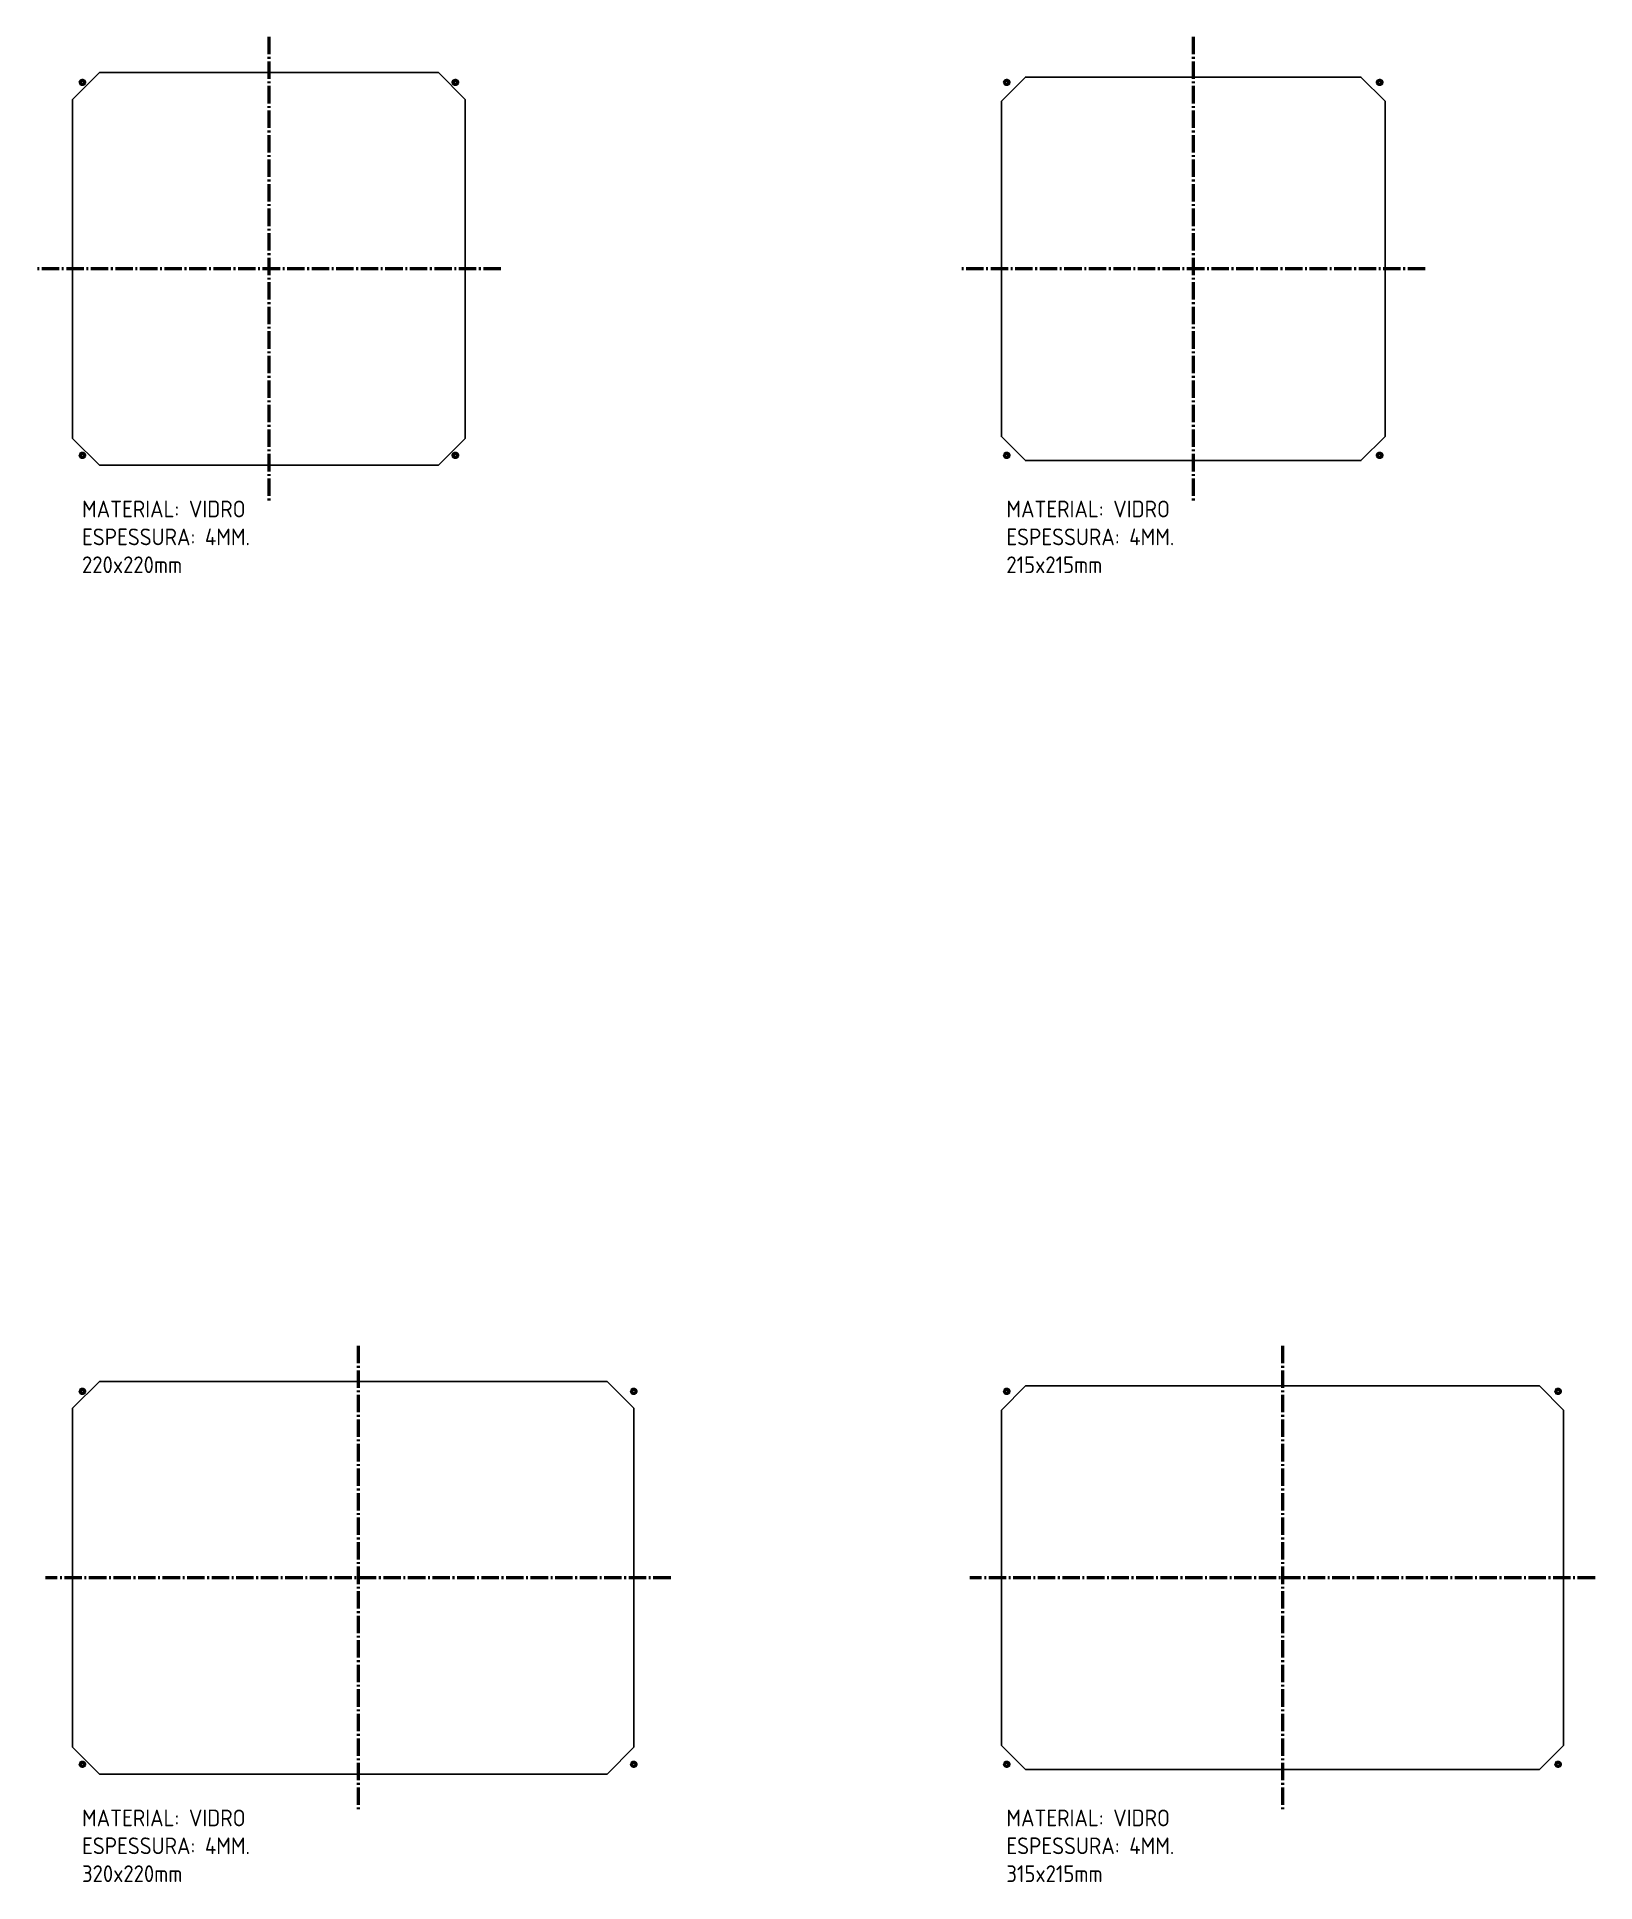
# Model space of a CAD drawing. Header units: millimetres. Extents: x -1312 to 1533, y -866 to 370.
# Drawn here: x 660 to 1533, y -719 to 315 of the extents above; entities that cross this region are included whole.
import ezdxf

# ---------------------------------------------------------------- set-up
doc = ezdxf.new("R2010")
doc.units = ezdxf.units.MM
doc.linetypes.add('AM_DIN_G_W050', pattern=[13.75, 9.75, -1.5, 1, -1.5])
doc.layers.add('AM_0', color=4, linetype='Continuous', lineweight=50)
doc.layers.add('AM_4', color=1, linetype='Continuous', lineweight=25)
doc.styles.get("Standard").update_dxf_attribs({"font": 'ISOCP.SHX'})

msp = doc.modelspace()

# ---------------------------------------------------------------- texts
at = {"layer": 'AM_4', "char_height": 9.375, "width": 160.302, "attachment_point": 1}
for s, insert in [('{MATERIAL: VIDRO\\PESPESSURA: 4MM.\\P220x220mm}', (685, 55.1)), ('{MATERIAL: VIDRO\\PESPESSURA: 4MM.\\P215x215mm}', (1203, 55.1)), ('{MATERIAL: VIDRO\\PESPESSURA: 4MM.\\P320x220mm}', (685, -678.5)), ('{MATERIAL: VIDRO\\PESPESSURA: 4MM.\\P315x215mm}', (1203, -678.5))]:
    msp.add_mtext(s, dxfattribs=dict(at, insert=insert))

# ---------------------------------------------------------------- linework, layer by layer
at = {"layer": 'AM_0', "linetype": 'AM_DIN_G_W050'}
for p, q in [((789.7, 315), (789.7, 55)), ((1307.7, 315), (1307.7, 55)), ((919.7, 185), (659.7, 185)), ((1437.7, 185), (1177.7, 185)), ((839.7, -418.6), (839.7, -678.6)), ((1357.7, -418.6), (1357.7, -678.6)), ((1014.9, -548.6), (664.5, -548.6)), ((1532.9, -548.6), (1182.5, -548.6))]:
    msp.add_line(p, q, dxfattribs=at)
at = {"layer": 'AM_0'}
for centre in [(685.2, 289.5), (894.2, 289.5), (1203.2, 289.5), (1412.2, 289.5), (685.2, 80.5), (894.2, 80.5), (1203.2, 80.5), (1412.2, 80.5), (685.2, -444.1), (994.2, -444.1), (1203.2, -444.1), (1512.2, -444.1), (685.2, -653.1), (994.2, -653.1), (1203.2, -653.1), (1512.2, -653.1)]:
    msp.add_circle(centre, 1.23, dxfattribs=at)
at = {"layer": 'AM_4'}
for p, q in [((679.7, -453.6), (694.7, -438.6)), ((694.7, -438.6), (979.2, -438.6)), ((979.2, -438.6), (994.2, -453.6)), ((1200.2, -454.7), (1213.7, -441.1)), ((1213.7, -441.1), (1501.7, -441.1)), ((1501.7, -441.1), (1515.2, -454.7)), ((679.7, -643.6), (679.7, -453.6)), ((994.2, -453.6), (994.2, -643.6)), ((1200.2, -642.6), (1200.2, -454.7)), ((1515.2, -454.7), (1515.2, -642.6)), ((694.7, -658.6), (679.7, -643.6)), ((994.2, -643.6), (979.2, -658.6)), ((1213.7, -656.1), (1200.2, -642.6)), ((1515.2, -642.6), (1501.7, -656.1)), ((979.2, -658.6), (694.7, -658.6)), ((1501.7, -656.1), (1213.7, -656.1))]:
    msp.add_line(p, q, dxfattribs=at)
msp.add_lwpolyline([(679.7, 280), (694.7, 295), (884.7, 295), (899.7, 280), (899.7, 90), (884.7, 75), (694.7, 75), (679.7, 90), (679.7, 280)], dxfattribs=at)
msp.add_lwpolyline([(1200.2, 279), (1213.7, 292.5), (1401.7, 292.5), (1415.2, 279), (1415.2, 91), (1401.7, 77.5), (1213.7, 77.5), (1200.2, 91)], close=True, dxfattribs=at)

msp.set_redraw_order([(e.dxf.handle, doc.entitydb.next_handle()) for e in msp.query("TEXT MTEXT ATTDEF DIMENSION ARC_DIMENSION")])  # texts and dimensions are drawn at this point

doc.saveas('drawing.dxf')
